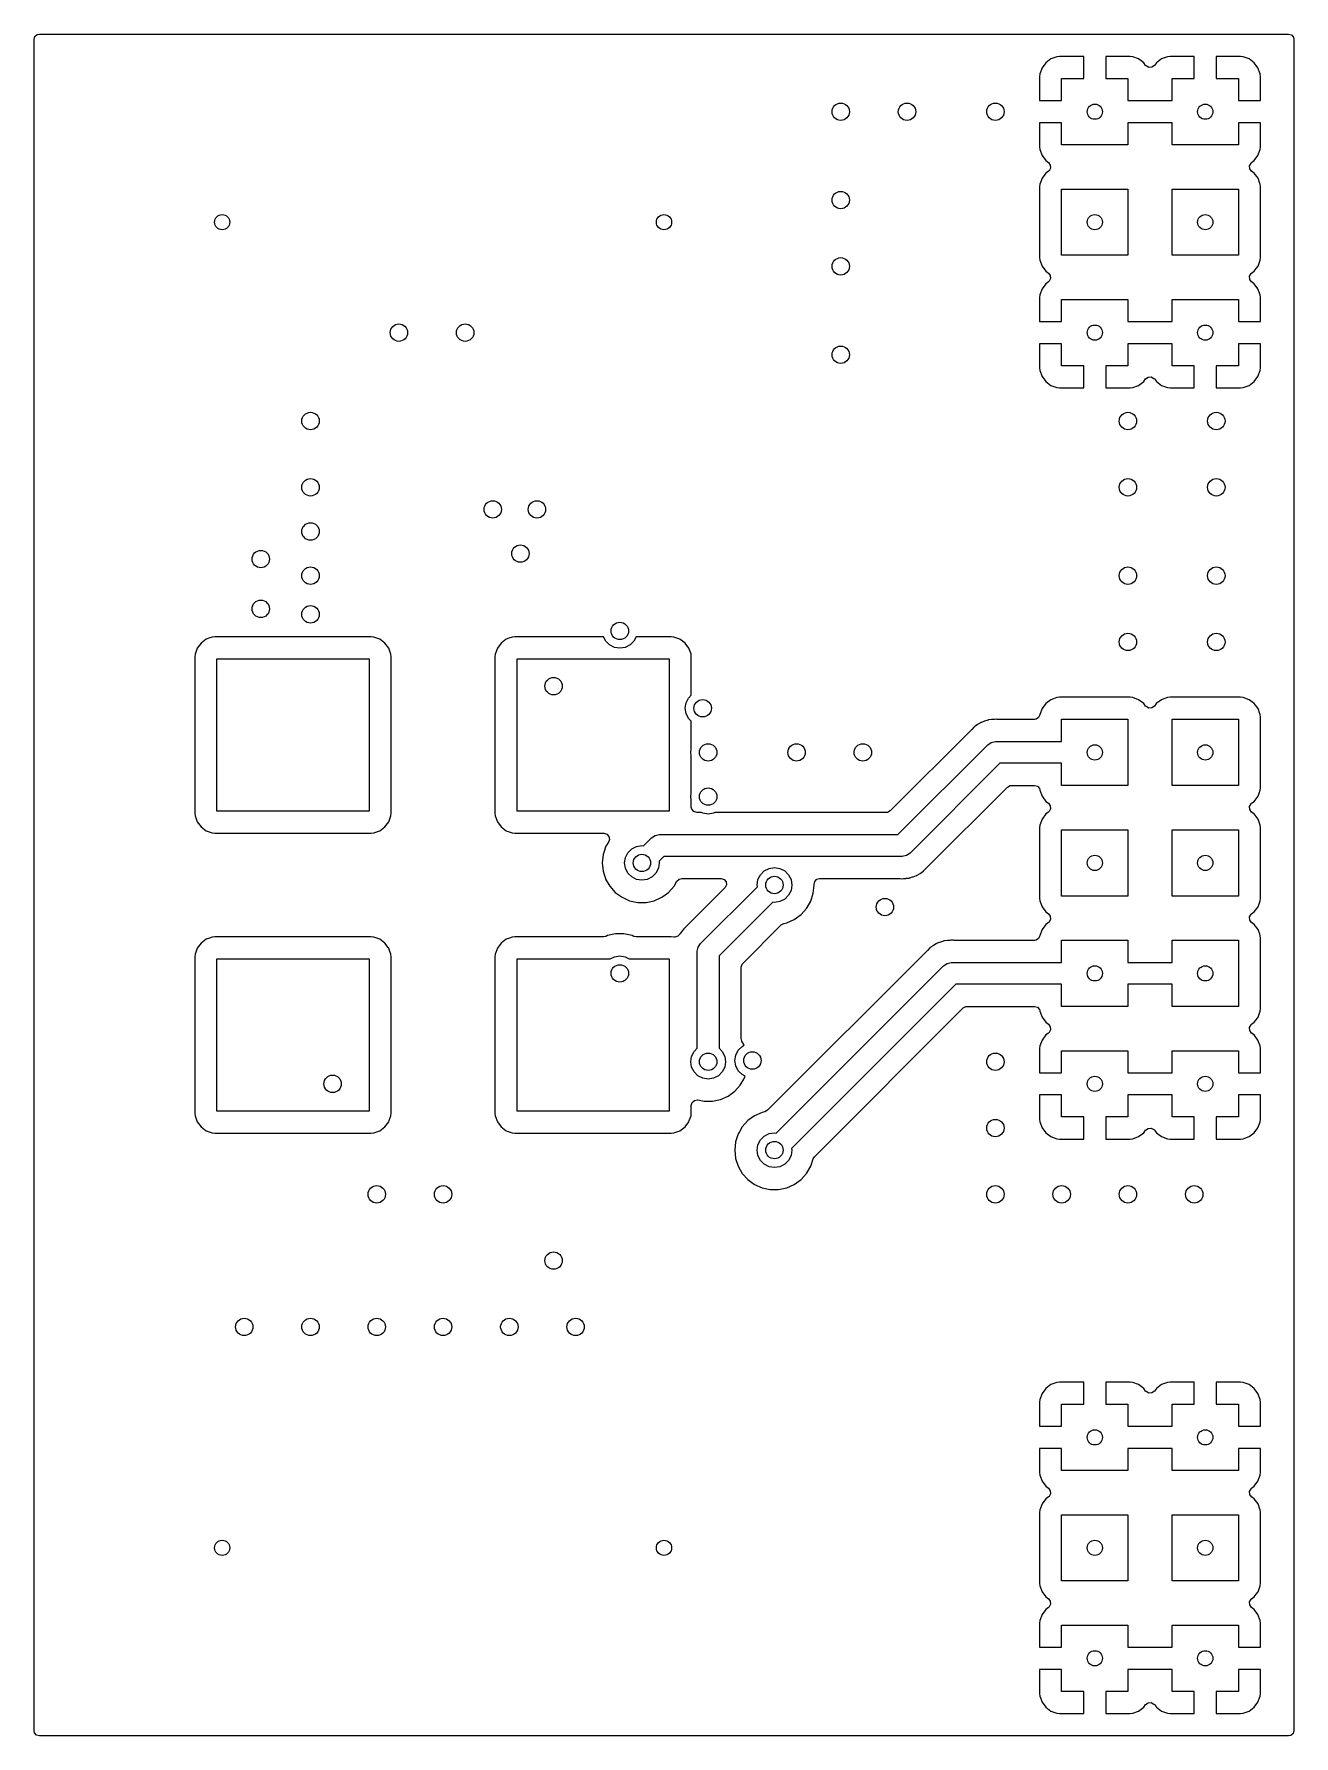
# Model space of a CAD drawing. Extents: x 0.03 to 1.18, y 0.03 to 1.57.
import ezdxf

# ---------------------------------------------------------------- set-up
doc = ezdxf.new("R2010")
doc.units = 0
doc.header["$MEASUREMENT"] = 0
doc.layers.add('BLACK', color=7, linetype='CONTINUOUS')

msp = doc.modelspace()

# ---------------------------------------------------------------- linework, layer by layer
at = {"layer": 'BLACK', "linetype": 'CONTINUOUS'}
for p, q in [((0.034705, 1.56533), (0.035492, 1.56802)), ((0.034705, 1.36808), (0.034705, 1.56533)), ((0.035492, 1.56802), (0.037605, 1.56985)), ((0.037605, 1.56985), (0.039665, 1.5703)), ((0.039665, 1.5703), (1.17033, 1.5703)), ((1.17033, 1.5703), (1.17302, 1.56951)), ((1.17302, 1.56951), (1.17485, 1.5674)), ((1.17485, 1.5674), (1.1753, 1.56533)), ((1.1753, 1.56533), (1.1753, 0.034665)), ((0.950712, 1.54429), (0.947266, 1.53968)), ((0.955316, 1.54773), (0.950712, 1.54429)), ((0.960705, 1.54974), (0.955316, 1.54773)), ((0.955316, 1.54773), (0.955316, 1.54773)), ((0.963087, 1.55), (0.960705, 1.54974)), ((0.985, 1.55), (0.963087, 1.55)), ((0.963087, 1.55), (0.963087, 1.55)), ((0.985, 1.53), (0.985, 1.55)), ((1.02691, 1.55), (1.005, 1.55)), ((1.005, 1.55), (1.005, 1.53)), ((1.0293, 1.54974), (1.02691, 1.55)), ((1.02691, 1.55), (1.02691, 1.55)), ((1.03468, 1.54773), (1.0293, 1.54974)), ((1.03929, 1.54429), (1.03468, 1.54773)), ((1.04103, 1.54196), (1.03929, 1.54429)), ((1.04149, 1.54143), (1.04103, 1.54196)), ((1.04395, 1.54009), (1.04149, 1.54143)), ((1.04897, 1.54196), (1.04673, 1.54029)), ((1.05071, 1.54429), (1.04897, 1.54196)), ((1.05532, 1.54773), (1.05071, 1.54429)), ((1.0607, 1.54974), (1.05532, 1.54773)), ((1.05532, 1.54773), (1.05532, 1.54773)), ((1.06309, 1.55), (1.0607, 1.54974)), ((1.085, 1.55), (1.06309, 1.55)), ((1.06309, 1.55), (1.06309, 1.55)), ((1.085, 1.53), (1.085, 1.55)), ((1.12691, 1.55), (1.105, 1.55)), ((1.105, 1.55), (1.105, 1.53)), ((1.12929, 1.54974), (1.12691, 1.55)), ((1.12691, 1.55), (1.12691, 1.55)), ((1.13468, 1.54773), (1.12929, 1.54974)), ((1.13929, 1.54429), (1.13468, 1.54773)), ((1.14273, 1.53968), (1.13929, 1.54429)), ((0.945256, 1.53429), (0.945, 1.53191)), ((0.945, 1.53191), (0.945, 1.51)), ((0.947266, 1.53968), (0.945256, 1.53429)), ((0.947266, 1.53968), (0.947266, 1.53968)), ((0.965, 1.51), (0.965, 1.53)), ((0.965, 1.53), (0.985, 1.53)), ((1.005, 1.53), (1.025, 1.53)), ((1.025, 1.53), (1.025, 1.51)), ((1.04673, 1.54029), (1.04395, 1.54009)), ((1.065, 1.51), (1.065, 1.53)), ((1.065, 1.53), (1.085, 1.53)), ((1.105, 1.53), (1.125, 1.53)), ((1.125, 1.53), (1.125, 1.51)), ((1.14474, 1.53429), (1.14273, 1.53968)), ((1.14273, 1.53968), (1.14273, 1.53968)), ((1.145, 1.53191), (1.14474, 1.53429)), ((1.145, 1.51), (1.145, 1.53191)), ((1.145, 1.53191), (1.145, 1.53191)), ((0.945, 1.51), (0.965, 1.51)), ((1.025, 1.51), (1.065, 1.51)), ((1.125, 1.51), (1.145, 1.51)), ((0.965, 1.49), (0.945, 1.49)), ((0.945, 1.49), (0.945, 1.46809)), ((0.965, 1.47), (0.965, 1.49)), ((1.025, 1.49), (1.025, 1.47)), ((1.065, 1.49), (1.025, 1.49)), ((1.065, 1.47), (1.065, 1.49)), ((1.145, 1.49), (1.125, 1.49)), ((1.125, 1.49), (1.125, 1.47)), ((1.145, 1.46809), (1.145, 1.49)), ((0.945, 1.46809), (0.945256, 1.4657)), ((0.945256, 1.4657), (0.947266, 1.46032)), ((1.025, 1.47), (0.965, 1.47)), ((1.125, 1.47), (1.065, 1.47)), ((1.14273, 1.46032), (1.14474, 1.4657)), ((1.14474, 1.4657), (1.145, 1.46809)), ((1.145, 1.46809), (1.145, 1.46809)), ((0.947266, 1.46032), (0.947266, 1.46032)), ((0.947266, 1.46032), (0.950712, 1.45571)), ((0.950712, 1.45571), (0.953022, 1.45398)), ((0.953022, 1.45398), (0.954697, 1.45175)), ((0.954896, 1.44896), (0.953557, 1.4465)), ((0.954697, 1.45175), (0.954896, 1.44896)), ((1.1351, 1.45107), (1.13644, 1.45352)), ((1.1353, 1.44828), (1.1351, 1.45107)), ((1.13698, 1.44604), (1.1353, 1.44828)), ((1.13644, 1.45352), (1.13698, 1.45398)), ((1.13698, 1.45398), (1.13929, 1.45571)), ((1.13929, 1.45571), (1.14273, 1.46032)), ((1.14273, 1.46032), (1.14273, 1.46032)), ((0.945237, 1.4343), (0.94498, 1.43192)), ((0.947248, 1.43969), (0.945237, 1.4343)), ((0.945237, 1.4343), (0.945237, 1.4343)), ((0.947249, 1.43969), (0.947248, 1.43969)), ((0.950698, 1.4443), (0.947249, 1.43969)), ((0.953022, 1.44604), (0.950698, 1.4443)), ((0.950698, 1.4443), (0.950698, 1.4443)), ((0.950698, 1.4443), (0.950698, 1.4443)), ((0.953557, 1.4465), (0.953022, 1.44604)), ((1.1393, 1.4443), (1.13698, 1.44604)), ((1.14275, 1.43969), (1.1393, 1.4443)), ((1.14449, 1.43504), (1.14275, 1.43969)), ((1.14476, 1.4343), (1.14449, 1.43504)), ((1.14502, 1.43192), (1.14476, 1.4343)), ((1.14476, 1.4343), (1.14476, 1.4343)), ((0.94498, 1.43192), (0.94498, 1.36808)), ((0.965, 1.37), (0.965, 1.43)), ((0.965, 1.43), (1.025, 1.43)), ((1.025, 1.43), (1.025, 1.37)), ((1.065, 1.37), (1.065, 1.43)), ((1.065, 1.43), (1.125, 1.43)), ((1.125, 1.43), (1.125, 1.37)), ((1.14502, 1.43191), (1.14502, 1.43192)), ((1.14502, 1.36809), (1.14502, 1.43191)), ((0.034705, 0.865014), (0.034705, 1.36808)), ((0.94498, 1.36808), (0.945237, 1.3657)), ((0.945237, 1.3657), (0.945237, 1.3657)), ((0.945237, 1.3657), (0.947248, 1.36031)), ((0.947248, 1.36031), (0.947249, 1.36031)), ((0.947249, 1.36031), (0.950698, 1.3557)), ((1.025, 1.37), (0.965, 1.37)), ((1.125, 1.37), (1.065, 1.37)), ((1.1393, 1.3557), (1.14103, 1.35801)), ((1.14103, 1.35801), (1.14275, 1.36031)), ((1.14275, 1.36031), (1.14476, 1.3657)), ((1.14275, 1.36031), (1.14275, 1.36031)), ((1.14476, 1.3657), (1.14502, 1.36808)), ((1.14476, 1.3657), (1.14476, 1.3657)), ((1.14502, 1.36808), (1.14502, 1.36809)), ((0.950712, 1.34429), (0.947266, 1.33968)), ((0.950698, 1.3557), (0.953022, 1.35396)), ((0.953022, 1.34602), (0.950712, 1.34429)), ((0.953022, 1.35396), (0.954697, 1.35172)), ((0.953557, 1.34648), (0.953022, 1.34602)), ((0.954896, 1.34893), (0.953557, 1.34648)), ((0.954697, 1.35172), (0.954896, 1.34893)), ((1.1351, 1.35104), (1.13644, 1.3535)), ((1.1353, 1.34825), (1.1351, 1.35104)), ((1.13698, 1.34602), (1.1353, 1.34825)), ((1.13644, 1.3535), (1.13698, 1.35396)), ((1.13698, 1.35396), (1.1393, 1.3557)), ((1.13929, 1.34429), (1.13698, 1.34602)), ((1.14273, 1.33968), (1.13929, 1.34429)), ((1.1393, 1.3557), (1.1393, 1.3557)), ((0.945256, 1.3343), (0.945, 1.33191)), ((0.945, 1.33191), (0.945, 1.31)), ((0.947266, 1.33968), (0.945256, 1.3343)), ((0.947266, 1.33968), (0.947266, 1.33968)), ((0.965, 1.31), (0.965, 1.33)), ((0.965, 1.33), (1.025, 1.33)), ((1.025, 1.33), (1.025, 1.31)), ((1.065, 1.31), (1.065, 1.33)), ((1.065, 1.33), (1.125, 1.33)), ((1.125, 1.33), (1.125, 1.31)), ((1.14474, 1.3343), (1.14273, 1.33968)), ((1.14273, 1.33968), (1.14273, 1.33968)), ((1.145, 1.33191), (1.14474, 1.3343)), ((1.145, 1.31), (1.145, 1.33191)), ((1.145, 1.33191), (1.145, 1.33191)), ((0.945, 1.31), (0.965, 1.31)), ((1.025, 1.31), (1.065, 1.31)), ((1.125, 1.31), (1.145, 1.31)), ((0.945, 1.29), (0.945, 1.26809)), ((0.965, 1.29), (0.945, 1.29)), ((0.965, 1.27), (0.965, 1.29)), ((1.025, 1.29), (1.025, 1.27)), ((1.065, 1.29), (1.025, 1.29)), ((1.065, 1.27), (1.065, 1.29)), ((1.145, 1.29), (1.125, 1.29)), ((1.125, 1.29), (1.125, 1.27)), ((1.145, 1.26809), (1.145, 1.29)), ((0.945, 1.26809), (0.945256, 1.2657)), ((0.945256, 1.2657), (0.947266, 1.26032)), ((0.985, 1.27), (0.965, 1.27)), ((0.985, 1.25), (0.985, 1.27)), ((1.025, 1.27), (1.005, 1.27)), ((1.005, 1.27), (1.005, 1.25)), ((1.085, 1.27), (1.065, 1.27)), ((1.085, 1.25), (1.085, 1.27)), ((1.125, 1.27), (1.105, 1.27)), ((1.105, 1.27), (1.105, 1.25)), ((1.14273, 1.26032), (1.14474, 1.2657)), ((1.14474, 1.2657), (1.145, 1.26809)), ((1.145, 1.26809), (1.145, 1.26809)), ((0.947266, 1.26032), (0.947266, 1.26032)), ((0.947266, 1.26032), (0.950712, 1.25571)), ((0.950712, 1.25571), (0.955316, 1.25227)), ((0.955316, 1.25227), (0.960705, 1.25026)), ((0.960705, 1.25026), (0.963087, 1.25)), ((0.963087, 1.25), (0.985, 1.25)), ((1.005, 1.25), (1.02691, 1.25)), ((1.02691, 1.25), (1.0293, 1.25026)), ((1.0293, 1.25026), (1.03468, 1.25227)), ((1.03468, 1.25227), (1.03929, 1.25571)), ((1.03468, 1.25227), (1.03468, 1.25227)), ((1.03929, 1.25571), (1.04103, 1.25804)), ((1.04103, 1.25804), (1.04327, 1.25971)), ((1.04327, 1.25971), (1.04605, 1.25991)), ((1.04605, 1.25991), (1.04851, 1.25857)), ((1.04851, 1.25857), (1.04897, 1.25804)), ((1.04897, 1.25804), (1.05071, 1.25571)), ((1.05071, 1.25571), (1.05532, 1.25227)), ((1.05532, 1.25227), (1.0607, 1.25026)), ((1.0607, 1.25026), (1.06309, 1.25)), ((1.06309, 1.25), (1.085, 1.25)), ((1.105, 1.25), (1.12691, 1.25)), ((1.12691, 1.25), (1.12929, 1.25026)), ((1.12929, 1.25026), (1.13468, 1.25227)), ((1.13468, 1.25227), (1.13929, 1.25571)), ((1.13468, 1.25227), (1.13468, 1.25227)), ((1.13929, 1.25571), (1.14273, 1.26032)), ((1.14273, 1.26032), (1.14273, 1.26032)), ((0.185974, 1.01903), (0.182524, 1.01442)), ((0.190582, 1.02248), (0.185974, 1.01903)), ((0.190583, 1.02248), (0.190582, 1.02248)), ((0.190582, 1.02248), (0.190582, 1.02248)), ((0.192908, 1.02334), (0.190583, 1.02248)), ((0.195976, 1.02449), (0.192908, 1.02334)), ((0.19836, 1.02474), (0.195976, 1.02449)), ((0.195976, 1.02449), (0.195976, 1.02449)), ((0.198361, 1.02474), (0.19836, 1.02474)), ((0.19836, 1.02474), (0.19836, 1.02474)), ((0.339986, 1.02474), (0.198361, 1.02474)), ((0.34237, 1.02449), (0.339986, 1.02474)), ((0.339986, 1.02474), (0.339986, 1.02474)), ((0.339986, 1.02474), (0.339986, 1.02474)), ((0.347764, 1.02248), (0.34237, 1.02449)), ((0.34237, 1.02449), (0.34237, 1.02449)), ((0.34237, 1.02449), (0.34237, 1.02449)), ((0.352372, 1.01903), (0.347764, 1.02248)), ((0.355822, 1.01442), (0.352372, 1.01903)), ((0.457627, 1.01903), (0.454178, 1.01442)), ((0.462236, 1.02248), (0.457627, 1.01903)), ((0.464562, 1.02334), (0.462236, 1.02248)), ((0.462236, 1.02248), (0.462236, 1.02248)), ((0.462236, 1.02248), (0.462236, 1.02248)), ((0.46763, 1.02449), (0.464562, 1.02334)), ((0.470014, 1.02474), (0.46763, 1.02449)), ((0.46763, 1.02449), (0.46763, 1.02449)), ((0.550221, 1.02474), (0.470014, 1.02474)), ((0.470014, 1.02474), (0.470014, 1.02474)), ((0.470014, 1.02474), (0.470014, 1.02474)), ((0.55226, 1.02074), (0.550221, 1.02474)), ((0.555744, 1.01726), (0.55226, 1.02074)), ((0.560134, 1.01502), (0.555744, 1.01726)), ((0.574256, 1.01726), (0.569866, 1.01502)), ((0.57774, 1.02074), (0.574256, 1.01726)), ((0.579779, 1.02474), (0.57774, 1.02074)), ((0.611639, 1.02474), (0.579779, 1.02474)), ((0.61164, 1.02474), (0.611639, 1.02474)), ((0.614023, 1.02449), (0.61164, 1.02474)), ((0.61164, 1.02474), (0.61164, 1.02474)), ((0.614024, 1.02449), (0.614023, 1.02449)), ((0.619417, 1.02248), (0.614024, 1.02449)), ((0.614024, 1.02449), (0.614024, 1.02449)), ((0.624026, 1.01903), (0.619417, 1.02248)), ((0.627476, 1.01442), (0.624026, 1.01903)), ((0.180512, 1.00902), (0.180256, 1.00664)), ((0.180256, 1.00664), (0.180256, 0.865014)), ((0.182524, 1.01442), (0.180512, 1.00902)), ((0.180512, 1.00902), (0.180512, 1.00902)), ((0.182524, 1.01442), (0.182524, 1.01442)), ((0.200276, 0.866929), (0.200276, 1.00472)), ((0.200276, 1.00472), (0.338071, 1.00472)), ((0.338071, 1.00472), (0.338071, 0.866929)), ((0.357557, 1.00977), (0.355822, 1.01442)), ((0.357834, 1.00902), (0.357557, 1.00977)), ((0.358091, 1.00664), (0.357834, 1.00902)), ((0.357834, 1.00902), (0.357834, 1.00902)), ((0.358091, 0.865014), (0.358091, 1.00664)), ((0.358091, 1.00664), (0.358091, 1.00664)), ((0.452166, 1.00902), (0.451909, 1.00664)), ((0.451909, 1.00664), (0.451909, 0.865014)), ((0.454178, 1.01442), (0.452166, 1.00902)), ((0.452166, 1.00902), (0.452166, 1.00902)), ((0.454178, 1.01442), (0.454178, 1.01442)), ((0.471929, 0.866929), (0.471929, 1.00472)), ((0.471929, 1.00472), (0.609724, 1.00472)), ((0.565, 1.01425), (0.560134, 1.01502)), ((0.569866, 1.01502), (0.565, 1.01425)), ((0.609724, 1.00472), (0.609724, 0.866929)), ((0.629211, 1.00977), (0.627476, 1.01442)), ((0.629488, 1.00902), (0.629211, 1.00977)), ((0.629744, 1.00664), (0.629488, 1.00902)), ((0.629488, 1.00902), (0.629488, 1.00902)), ((0.629744, 0.971741), (0.629744, 1.00664)), ((0.629744, 1.00664), (0.629744, 1.00664)), ((0.62726, 0.969256), (0.629744, 0.971741)), ((0.624252, 0.96), (0.625023, 0.964866)), ((0.625023, 0.955134), (0.624252, 0.96)), ((0.625023, 0.964866), (0.62726, 0.969256)), ((0.947248, 0.959693), (0.945237, 0.954299)), ((0.947249, 0.959693), (0.947248, 0.959693)), ((0.950698, 0.964302), (0.947249, 0.959693)), ((0.955307, 0.967751), (0.950698, 0.964302)), ((0.957633, 0.968619), (0.955307, 0.967752)), ((0.955307, 0.967752), (0.955307, 0.967751)), ((0.955307, 0.967751), (0.955307, 0.967751)), ((0.960701, 0.969763), (0.957633, 0.968619)), ((0.963085, 0.97002), (0.960701, 0.969763)), ((0.960701, 0.969763), (0.960701, 0.969763)), ((1.02691, 0.97002), (0.963085, 0.97002)), ((0.963085, 0.97002), (0.963085, 0.97002)), ((0.963085, 0.97002), (0.963085, 0.97002)), ((1.02692, 0.97002), (1.02691, 0.97002)), ((1.0293, 0.969763), (1.02692, 0.97002)), ((1.02692, 0.97002), (1.02692, 0.97002)), ((1.03469, 0.967752), (1.0293, 0.969763)), ((1.0293, 0.969763), (1.0293, 0.969763)), ((1.0293, 0.969763), (1.0293, 0.969763)), ((1.03469, 0.967751), (1.03469, 0.967752)), ((1.0393, 0.964302), (1.03469, 0.967751)), ((1.03469, 0.967751), (1.03469, 0.967751)), ((1.04103, 0.961994), (1.0393, 0.964302)), ((1.04149, 0.961459), (1.04103, 0.961994)), ((1.04395, 0.96012), (1.04149, 0.961459)), ((1.04673, 0.960319), (1.04395, 0.96012)), ((1.04897, 0.961994), (1.04673, 0.960319)), ((1.0507, 0.964302), (1.04897, 0.961994)), ((1.05531, 0.967751), (1.0507, 0.964302)), ((1.05763, 0.968619), (1.05531, 0.967752)), ((1.05531, 0.967752), (1.05531, 0.967751)), ((1.05531, 0.967751), (1.05531, 0.967751)), ((1.0607, 0.969763), (1.05763, 0.968619)), ((1.06308, 0.97002), (1.0607, 0.969763)), ((1.0607, 0.969763), (1.0607, 0.969763)), ((1.06309, 0.97002), (1.06308, 0.97002)), ((1.06308, 0.97002), (1.06308, 0.97002)), ((1.12691, 0.97002), (1.06309, 0.97002)), ((1.12692, 0.97002), (1.12691, 0.97002)), ((1.1293, 0.969763), (1.12692, 0.97002)), ((1.12692, 0.97002), (1.12692, 0.97002)), ((1.13469, 0.967752), (1.1293, 0.969763)), ((1.1293, 0.969763), (1.1293, 0.969763)), ((1.1293, 0.969763), (1.1293, 0.969763)), ((1.1393, 0.964302), (1.13469, 0.967752)), ((1.14275, 0.959693), (1.1393, 0.964302)), ((1.14449, 0.955041), (1.14275, 0.959693)), ((0.62726, 0.950744), (0.625023, 0.955134)), ((0.629744, 0.948259), (0.62726, 0.950744)), ((0.629744, 0.923107), (0.629744, 0.948259)), ((0.883576, 0.940808), (0.809832, 0.867063)), ((0.885674, 0.943031), (0.883576, 0.940808)), ((0.885895, 0.943217), (0.885674, 0.943031)), ((0.886124, 0.943407), (0.885894, 0.943219)), ((0.885894, 0.943219), (0.885895, 0.943217)), ((0.886126, 0.943405), (0.886124, 0.943407)), ((0.886352, 0.943584), (0.886126, 0.943405)), ((0.888953, 0.945188), (0.886352, 0.943584)), ((0.886352, 0.943584), (0.886352, 0.943584)), ((0.891507, 0.946868), (0.888953, 0.945188)), ((0.891765, 0.946997), (0.891507, 0.946868)), ((0.891507, 0.946868), (0.891507, 0.946868)), ((0.891507, 0.946868), (0.891507, 0.946868)), ((0.892031, 0.947129), (0.891764, 0.947)), ((0.891764, 0.947), (0.891765, 0.946997)), ((0.892032, 0.947127), (0.892031, 0.947129)), ((0.892294, 0.947248), (0.892032, 0.947127)), ((0.895195, 0.94821), (0.892294, 0.947249)), ((0.892294, 0.947249), (0.892294, 0.947248)), ((0.898066, 0.949255), (0.895195, 0.94821)), ((0.898067, 0.949255), (0.898066, 0.949255)), ((0.898348, 0.949322), (0.898067, 0.949255)), ((0.898637, 0.949389), (0.898347, 0.949324)), ((0.898347, 0.949324), (0.898348, 0.949322)), ((0.89892, 0.949444), (0.898637, 0.949386)), ((0.898637, 0.949386), (0.898637, 0.949389)), ((0.901555, 0.949675), (0.89892, 0.949444)), ((0.89892, 0.949444), (0.89892, 0.949444)), ((0.89892, 0.949444), (0.89892, 0.949444)), ((0.901965, 0.949711), (0.901555, 0.949675)), ((0.902224, 0.949741), (0.901965, 0.949711)), ((0.903261, 0.949862), (0.902224, 0.949741)), ((0.903587, 0.949862), (0.903261, 0.949862)), ((0.903804, 0.949872), (0.903587, 0.949862)), ((0.904602, 0.949941), (0.903804, 0.949872)), ((0.905874, 0.950053), (0.904602, 0.949941)), ((0.906649, 0.949939), (0.905874, 0.950053)), ((0.906818, 0.949915), (0.906649, 0.949939)), ((0.907537, 0.949862), (0.906818, 0.949915)), ((0.940304, 0.949862), (0.907537, 0.949862)), ((0.94187, 0.950116), (0.940304, 0.949862)), ((0.944166, 0.95171), (0.94187, 0.950116)), ((0.945118, 0.954008), (0.944166, 0.95171)), ((0.945165, 0.953997), (0.945118, 0.954008)), ((0.945234, 0.954288), (0.945165, 0.953997)), ((0.945236, 0.954292), (0.945234, 0.954288)), ((0.945237, 0.954299), (0.945236, 0.954292)), ((0.945237, 0.954299), (0.945237, 0.954299)), ((0.965, 0.929843), (0.965, 0.95)), ((0.965, 0.95), (1.025, 0.95)), ((1.025, 0.95), (1.025, 0.89)), ((1.065, 0.89), (1.065, 0.95)), ((1.065, 0.95), (1.125, 0.95)), ((1.125, 0.95), (1.125, 0.89)), ((1.14476, 0.954299), (1.14449, 0.955041)), ((1.14502, 0.951915), (1.14476, 0.954299)), ((1.14476, 0.954299), (1.14476, 0.954299)), ((1.14502, 0.888085), (1.14502, 0.951915)), ((1.14502, 0.951915), (1.14502, 0.951915)), ((0.816671, 0.845591), (0.89804, 0.92696)), ((0.89804, 0.92696), (0.901233, 0.929093)), ((0.89804, 0.92696), (0.89804, 0.92696)), ((0.901233, 0.929093), (0.905, 0.929843)), ((0.905, 0.929843), (0.965, 0.929843)), ((0.629252, 0.92), (0.629744, 0.923107)), ((0.629744, 0.916893), (0.629252, 0.92)), ((0.629744, 0.883107), (0.629744, 0.916893)), ((0.909077, 0.910157), (0.827708, 0.828788)), ((0.965, 0.910157), (0.909077, 0.910157)), ((0.965, 0.89), (0.965, 0.910157)), ((0.629252, 0.88), (0.629744, 0.883107)), ((0.629744, 0.876893), (0.629252, 0.88)), ((0.842172, 0.81494), (0.915916, 0.888685)), ((0.915916, 0.888685), (0.91837, 0.890024)), ((0.91837, 0.890024), (0.919424, 0.890138)), ((0.919424, 0.890138), (0.940304, 0.890138)), ((0.940304, 0.890138), (0.942986, 0.88935)), ((0.942986, 0.88935), (0.944816, 0.887238)), ((0.944816, 0.887238), (0.945155, 0.886001)), ((0.945155, 0.886001), (0.945165, 0.886003)), ((0.945165, 0.886003), (0.94523, 0.88573)), ((0.94523, 0.88573), (0.945236, 0.885708)), ((0.945236, 0.885708), (0.945237, 0.885701)), ((0.945237, 0.885701), (0.945237, 0.885701)), ((0.945237, 0.885701), (0.947248, 0.880307)), ((0.947248, 0.880307), (0.947249, 0.880307)), ((0.947249, 0.880307), (0.950698, 0.875698)), ((1.025, 0.89), (0.965, 0.89)), ((1.125, 0.89), (1.065, 0.89)), ((1.1393, 0.875698), (1.14275, 0.880307)), ((1.14275, 0.880307), (1.14476, 0.885701)), ((1.14275, 0.880307), (1.14275, 0.880307)), ((1.14476, 0.885701), (1.14502, 0.888085)), ((1.14476, 0.885701), (1.14476, 0.885701)), ((1.14502, 0.888085), (1.14502, 0.888085)), ((0.034705, 0.59336), (0.034705, 0.865014)), ((0.180256, 0.865014), (0.180512, 0.86263)), ((0.338071, 0.866929), (0.200276, 0.866929)), ((0.357834, 0.86263), (0.358091, 0.865014)), ((0.358091, 0.865014), (0.358091, 0.865014)), ((0.451909, 0.865014), (0.452166, 0.86263)), ((0.609724, 0.866929), (0.471929, 0.866929)), ((0.629744, 0.870571), (0.629744, 0.876893)), ((0.630192, 0.86851), (0.629744, 0.870571)), ((0.632023, 0.866398), (0.630192, 0.86851)), ((0.634705, 0.86561), (0.632023, 0.866398)), ((0.638981, 0.86561), (0.634705, 0.86561)), ((0.640134, 0.865023), (0.638981, 0.86561)), ((0.645, 0.864252), (0.640134, 0.865023)), ((0.649866, 0.865023), (0.645, 0.864252)), ((0.651019, 0.86561), (0.649866, 0.865023)), ((0.806324, 0.86561), (0.651019, 0.86561)), ((0.807378, 0.865724), (0.806324, 0.86561)), ((0.809832, 0.867063), (0.807378, 0.865724)), ((0.950698, 0.864302), (0.947249, 0.859693)), ((0.950698, 0.875698), (0.953006, 0.873971)), ((0.953006, 0.866029), (0.950698, 0.864302)), ((0.953006, 0.873971), (0.954681, 0.871734)), ((0.95354, 0.866492), (0.953006, 0.866029)), ((0.95488, 0.868946), (0.95354, 0.866492)), ((0.954681, 0.871734), (0.95488, 0.868946)), ((1.13512, 0.871054), (1.13646, 0.873508)), ((1.13532, 0.868266), (1.13512, 0.871054)), ((1.13699, 0.866029), (1.13532, 0.868266)), ((1.13646, 0.873508), (1.13699, 0.873971)), ((1.13699, 0.873971), (1.1393, 0.875698)), ((1.13835, 0.865014), (1.13699, 0.866029)), ((1.1393, 0.864302), (1.13835, 0.865014)), ((1.14275, 0.859693), (1.1393, 0.864302)), ((0.180512, 0.86263), (0.180512, 0.86263)), ((0.180512, 0.86263), (0.182524, 0.857236)), ((0.182524, 0.857236), (0.182524, 0.857236)), ((0.182524, 0.857236), (0.185974, 0.852627)), ((0.185974, 0.852627), (0.190582, 0.849178)), ((0.190582, 0.849178), (0.190583, 0.849178)), ((0.190583, 0.849178), (0.195976, 0.847166)), ((0.34237, 0.847166), (0.347764, 0.849178)), ((0.347764, 0.849178), (0.352372, 0.852627)), ((0.347764, 0.849178), (0.347764, 0.849178)), ((0.352372, 0.852627), (0.355822, 0.857236)), ((0.355822, 0.857236), (0.357834, 0.86263)), ((0.355822, 0.857236), (0.355822, 0.857236)), ((0.357834, 0.86263), (0.357834, 0.86263)), ((0.452166, 0.86263), (0.452166, 0.86263)), ((0.452166, 0.86263), (0.454178, 0.857236)), ((0.454178, 0.857236), (0.454178, 0.857236)), ((0.454178, 0.857236), (0.457627, 0.852627)), ((0.457627, 0.852627), (0.462236, 0.849178)), ((0.462236, 0.849178), (0.462236, 0.849178)), ((0.462236, 0.849178), (0.46763, 0.847166)), ((0.945237, 0.854299), (0.94498, 0.851915)), ((0.94498, 0.851915), (0.94498, 0.788085)), ((0.947248, 0.859693), (0.945237, 0.854299)), ((0.945237, 0.854299), (0.945237, 0.854299)), ((0.947249, 0.859693), (0.947248, 0.859693)), ((0.965, 0.79), (0.965, 0.85)), ((0.965, 0.85), (1.025, 0.85)), ((1.025, 0.85), (1.025, 0.79)), ((1.065, 0.79), (1.065, 0.85)), ((1.065, 0.85), (1.125, 0.85)), ((1.125, 0.85), (1.125, 0.79)), ((1.14449, 0.855041), (1.14275, 0.859693)), ((1.14476, 0.854299), (1.14449, 0.855041)), ((1.14502, 0.851915), (1.14476, 0.854299)), ((1.14476, 0.854299), (1.14476, 0.854299)), ((1.14502, 0.788085), (1.14502, 0.851915)), ((1.14502, 0.851915), (1.14502, 0.851915)), ((0.195976, 0.847166), (0.195976, 0.847166)), ((0.195976, 0.847166), (0.19836, 0.846909)), ((0.19836, 0.846909), (0.198361, 0.846909)), ((0.198361, 0.846909), (0.339986, 0.846909)), ((0.339986, 0.846909), (0.34237, 0.847166)), ((0.34237, 0.847166), (0.34237, 0.847166)), ((0.46763, 0.847166), (0.46763, 0.847166)), ((0.46763, 0.847166), (0.470014, 0.846909)), ((0.470014, 0.846909), (0.470014, 0.846909)), ((0.470014, 0.846909), (0.550643, 0.846909)), ((0.550643, 0.846909), (0.553325, 0.846122)), ((0.552145, 0.834628), (0.551005, 0.831121)), ((0.554939, 0.839469), (0.552145, 0.834628)), ((0.553325, 0.846122), (0.555156, 0.84401)), ((0.555553, 0.841243), (0.554939, 0.839469)), ((0.555156, 0.84401), (0.555553, 0.841243)), ((0.57226, 0.829256), (0.575744, 0.83274)), ((0.575744, 0.83274), (0.580134, 0.834977)), ((0.580134, 0.834977), (0.585, 0.835748)), ((0.585, 0.835748), (0.586579, 0.835498)), ((0.586579, 0.835498), (0.593788, 0.842708)), ((0.593788, 0.842708), (0.596981, 0.844841)), ((0.596981, 0.844841), (0.600748, 0.845591)), ((0.600748, 0.845591), (0.816671, 0.845591)), ((0.549821, 0.827477), (0.549035, 0.82)), ((0.549035, 0.82), (0.549821, 0.812523)), ((0.551005, 0.831121), (0.549821, 0.827477)), ((0.569252, 0.82), (0.570023, 0.824866)), ((0.570023, 0.815134), (0.569252, 0.82)), ((0.570023, 0.824866), (0.57226, 0.829256)), ((0.600748, 0.82), (0.599977, 0.815134)), ((0.604825, 0.825905), (0.600498, 0.821579)), ((0.600498, 0.821579), (0.600748, 0.82)), ((0.820748, 0.825905), (0.604825, 0.825905)), ((0.824515, 0.826655), (0.820748, 0.825905)), ((0.827708, 0.828788), (0.824515, 0.826655)), ((0.549821, 0.812523), (0.551053, 0.80873)), ((0.551053, 0.80873), (0.551995, 0.805833)), ((0.551995, 0.805833), (0.552145, 0.805372)), ((0.552145, 0.805372), (0.552145, 0.805372)), ((0.552145, 0.805372), (0.555904, 0.798861)), ((0.57226, 0.810744), (0.570023, 0.815134)), ((0.575744, 0.80726), (0.57226, 0.810744)), ((0.580134, 0.805023), (0.575744, 0.80726)), ((0.585, 0.804252), (0.580134, 0.805023)), ((0.589866, 0.805023), (0.585, 0.804252)), ((0.594256, 0.80726), (0.589866, 0.805023)), ((0.59774, 0.810744), (0.594256, 0.80726)), ((0.599977, 0.815134), (0.59774, 0.810744)), ((0.614096, 0.79886), (0.61672, 0.803406)), ((0.61672, 0.803406), (0.618743, 0.805334)), ((0.618743, 0.805334), (0.621016, 0.805886)), ((0.621016, 0.805886), (0.656678, 0.805886)), ((0.656678, 0.805886), (0.65936, 0.805098)), ((0.65936, 0.805098), (0.661191, 0.802986)), ((0.661191, 0.802986), (0.661588, 0.800219)), ((0.689252, 0.8), (0.690023, 0.804866)), ((0.690023, 0.804866), (0.69226, 0.809256)), ((0.69226, 0.809256), (0.695744, 0.81274)), ((0.695744, 0.81274), (0.700134, 0.814977)), ((0.700134, 0.814977), (0.705, 0.815748)), ((0.705, 0.815748), (0.709866, 0.814977)), ((0.709866, 0.814977), (0.714256, 0.81274)), ((0.714256, 0.81274), (0.71774, 0.809256)), ((0.71774, 0.809256), (0.719977, 0.804866)), ((0.719977, 0.804866), (0.720748, 0.8)), ((0.740922, 0.800407), (0.741425, 0.803156)), ((0.741425, 0.803156), (0.743334, 0.805197)), ((0.743334, 0.805197), (0.745855, 0.805886)), ((0.745855, 0.805886), (0.818211, 0.805886)), ((0.818211, 0.805886), (0.81893, 0.805833)), ((0.81893, 0.805833), (0.819874, 0.805695)), ((0.819874, 0.805695), (0.820127, 0.805717)), ((0.819874, 0.805695), (0.819874, 0.805695)), ((0.820127, 0.805717), (0.821944, 0.805876)), ((0.821944, 0.805876), (0.822161, 0.805886)), ((0.822161, 0.805886), (0.822487, 0.805886)), ((0.822487, 0.805886), (0.823351, 0.805987)), ((0.823351, 0.805987), (0.823783, 0.806037)), ((0.823783, 0.806037), (0.824344, 0.806086)), ((0.824344, 0.806086), (0.826827, 0.806304)), ((0.826827, 0.806304), (0.826828, 0.806304)), ((0.826828, 0.806304), (0.82711, 0.806362)), ((0.826828, 0.806304), (0.826828, 0.806304)), ((0.826828, 0.806304), (0.826828, 0.806304)), ((0.82711, 0.806362), (0.827111, 0.806359)), ((0.827111, 0.806359), (0.827401, 0.806424)), ((0.827401, 0.806426), (0.827682, 0.806493)), ((0.827401, 0.806424), (0.827401, 0.806426)), ((0.827682, 0.806493), (0.829836, 0.807277)), ((0.829836, 0.807277), (0.830554, 0.807538)), ((0.830554, 0.807538), (0.831991, 0.808015)), ((0.831991, 0.808015), (0.833454, 0.808499)), ((0.833454, 0.808499), (0.833716, 0.808621)), ((0.833716, 0.808621), (0.833717, 0.808619)), ((0.833717, 0.808619), (0.833984, 0.808748)), ((0.833983, 0.808751), (0.834241, 0.80888)), ((0.833984, 0.808748), (0.833983, 0.808751)), ((0.834241, 0.80888), (0.836795, 0.81056)), ((0.836795, 0.81056), (0.839396, 0.812164)), ((0.839396, 0.812164), (0.839622, 0.812343)), ((0.839622, 0.812343), (0.839624, 0.812341)), ((0.839624, 0.812341), (0.839854, 0.812529)), ((0.839852, 0.812531), (0.840074, 0.812716)), ((0.839854, 0.812529), (0.839852, 0.812531)), ((0.840074, 0.812716), (0.842172, 0.81494)), ((0.555904, 0.798861), (0.555904, 0.79886)), ((0.555904, 0.79886), (0.560935, 0.793273)), ((0.560935, 0.793273), (0.567018, 0.788854)), ((0.567018, 0.788854), (0.573886, 0.785796)), ((0.573886, 0.785796), (0.581241, 0.784232)), ((0.588759, 0.784232), (0.596114, 0.785796)), ((0.596114, 0.785796), (0.602982, 0.788854)), ((0.602982, 0.788854), (0.609065, 0.793273)), ((0.609065, 0.793273), (0.614096, 0.79886)), ((0.614096, 0.79886), (0.614096, 0.79886)), ((0.614096, 0.79886), (0.614096, 0.79886)), ((0.660186, 0.797417), (0.625678, 0.76291)), ((0.63804, 0.74696), (0.689502, 0.798421)), ((0.660427, 0.797677), (0.660186, 0.797417)), ((0.661588, 0.800219), (0.660427, 0.797677)), ((0.689502, 0.798421), (0.689252, 0.8)), ((0.714256, 0.78726), (0.709866, 0.785023)), ((0.71774, 0.790744), (0.714256, 0.78726)), ((0.719977, 0.795134), (0.71774, 0.790744)), ((0.720748, 0.8), (0.719977, 0.795134)), ((0.737855, 0.785372), (0.740179, 0.792523)), ((0.740179, 0.792523), (0.740965, 0.8)), ((0.740965, 0.8), (0.740922, 0.800407)), ((0.94498, 0.788085), (0.945237, 0.785701)), ((1.025, 0.79), (0.965, 0.79)), ((1.125, 0.79), (1.065, 0.79)), ((1.14476, 0.785701), (1.14502, 0.788085)), ((1.14502, 0.788085), (1.14502, 0.788085)), ((0.581241, 0.784232), (0.588759, 0.784232)), ((0.703421, 0.784502), (0.654843, 0.735923)), ((0.705, 0.784252), (0.703421, 0.784502)), ((0.709866, 0.785023), (0.705, 0.784252)), ((0.722982, 0.768854), (0.729065, 0.773273)), ((0.729065, 0.773273), (0.734096, 0.77886)), ((0.734096, 0.778861), (0.73457, 0.779681)), ((0.734096, 0.77886), (0.734096, 0.778861)), ((0.73457, 0.779681), (0.737855, 0.785372)), ((0.945237, 0.785701), (0.945237, 0.785701)), ((0.945237, 0.785701), (0.947248, 0.780307)), ((0.947248, 0.780307), (0.947249, 0.780307)), ((0.947249, 0.780307), (0.950698, 0.775698)), ((0.950698, 0.775698), (0.953006, 0.773971)), ((0.953006, 0.773971), (0.954681, 0.771734)), ((0.954681, 0.771734), (0.95488, 0.768946)), ((1.13512, 0.771054), (1.13646, 0.773508)), ((1.13532, 0.768266), (1.13512, 0.771054)), ((1.13646, 0.773508), (1.13699, 0.773971)), ((1.13699, 0.773971), (1.1393, 0.775698)), ((1.1393, 0.775698), (1.14275, 0.780307)), ((1.14275, 0.780307), (1.14476, 0.785701)), ((1.14275, 0.780307), (1.14275, 0.780307)), ((1.14476, 0.785701), (1.14476, 0.785701)), ((0.561241, 0.755768), (0.553886, 0.754204)), ((0.568759, 0.755768), (0.561241, 0.755768)), ((0.576114, 0.754204), (0.568759, 0.755768)), ((0.619256, 0.75554), (0.617496, 0.753541)), ((0.619259, 0.755538), (0.619256, 0.75554)), ((0.61927, 0.755556), (0.619259, 0.755538)), ((0.619343, 0.755638), (0.61927, 0.755556)), ((0.619403, 0.755768), (0.619343, 0.755638)), ((0.619411, 0.755784), (0.619403, 0.755768)), ((0.619562, 0.75603), (0.619411, 0.755784)), ((0.619411, 0.755784), (0.619411, 0.755784)), ((0.61972, 0.756281), (0.61956, 0.756031)), ((0.61956, 0.756031), (0.619562, 0.75603)), ((0.619722, 0.75628), (0.61972, 0.756281)), ((0.619881, 0.756521), (0.619722, 0.75628)), ((0.621845, 0.758862), (0.619881, 0.756521)), ((0.622654, 0.759886), (0.621845, 0.758862)), ((0.622655, 0.759886), (0.622654, 0.759886)), ((0.622654, 0.759886), (0.622654, 0.759886)), ((0.622885, 0.760117), (0.622655, 0.759886)), ((0.623032, 0.760277), (0.622885, 0.760117)), ((0.624368, 0.761869), (0.623032, 0.760277)), ((0.625133, 0.762438), (0.624368, 0.761869)), ((0.624368, 0.761869), (0.624368, 0.761869)), ((0.625678, 0.76291), (0.625133, 0.762438)), ((0.676315, 0.729084), (0.711155, 0.763923)), ((0.711155, 0.763923), (0.713608, 0.765263)), ((0.713608, 0.765263), (0.713631, 0.765268)), ((0.713631, 0.765268), (0.716114, 0.765796)), ((0.716114, 0.765796), (0.722982, 0.768854)), ((0.947248, 0.759693), (0.945237, 0.754299)), ((0.947249, 0.759693), (0.947248, 0.759693)), ((0.950698, 0.764302), (0.947249, 0.759693)), ((0.953006, 0.766029), (0.950698, 0.764302)), ((0.95354, 0.766492), (0.953006, 0.766029)), ((0.95488, 0.768946), (0.95354, 0.766492)), ((1.13699, 0.766029), (1.13532, 0.768266)), ((1.1393, 0.764302), (1.13699, 0.766029)), ((1.14275, 0.759693), (1.1393, 0.764302)), ((1.14429, 0.755556), (1.14275, 0.759693)), ((1.14476, 0.754299), (1.14429, 0.755556)), ((0.182524, 0.742764), (0.180512, 0.73737)), ((0.185974, 0.747372), (0.182524, 0.742764)), ((0.182524, 0.742764), (0.182524, 0.742764)), ((0.190582, 0.750822), (0.185974, 0.747372)), ((0.190583, 0.750822), (0.190582, 0.750822)), ((0.190582, 0.750822), (0.190582, 0.750822)), ((0.193512, 0.751915), (0.190583, 0.750822)), ((0.195976, 0.752834), (0.193512, 0.751915)), ((0.19836, 0.753091), (0.195976, 0.752834)), ((0.195976, 0.752834), (0.195976, 0.752834)), ((0.198361, 0.753091), (0.19836, 0.753091)), ((0.19836, 0.753091), (0.19836, 0.753091)), ((0.339986, 0.753091), (0.198361, 0.753091)), ((0.34237, 0.752834), (0.339986, 0.753091)), ((0.339986, 0.753091), (0.339986, 0.753091)), ((0.339986, 0.753091), (0.339986, 0.753091)), ((0.347764, 0.750822), (0.34237, 0.752834)), ((0.34237, 0.752834), (0.34237, 0.752834)), ((0.34237, 0.752834), (0.34237, 0.752834)), ((0.352372, 0.747372), (0.347764, 0.750822)), ((0.347764, 0.750822), (0.347764, 0.750822)), ((0.347764, 0.750822), (0.347764, 0.750822)), ((0.355343, 0.743405), (0.352372, 0.747372)), ((0.355822, 0.742764), (0.355343, 0.743405)), ((0.356552, 0.740808), (0.355822, 0.742764)), ((0.357834, 0.73737), (0.356552, 0.740808)), ((0.454178, 0.742764), (0.452166, 0.73737)), ((0.457627, 0.747372), (0.454178, 0.742764)), ((0.454178, 0.742764), (0.454178, 0.742764)), ((0.462236, 0.750822), (0.457627, 0.747372)), ((0.465165, 0.751915), (0.462236, 0.750822)), ((0.462236, 0.750822), (0.462236, 0.750822)), ((0.462236, 0.750822), (0.462236, 0.750822)), ((0.46763, 0.752834), (0.465165, 0.751915)), ((0.470014, 0.753091), (0.46763, 0.752834)), ((0.46763, 0.752834), (0.46763, 0.752834)), ((0.55033, 0.753091), (0.470014, 0.753091)), ((0.470014, 0.753091), (0.470014, 0.753091)), ((0.470014, 0.753091), (0.470014, 0.753091)), ((0.552348, 0.753519), (0.55033, 0.753091)), ((0.553886, 0.754204), (0.552348, 0.753519)), ((0.577652, 0.753519), (0.576114, 0.754204)), ((0.57967, 0.753091), (0.577652, 0.753519)), ((0.611639, 0.753091), (0.57967, 0.753091)), ((0.614024, 0.752834), (0.611639, 0.753091)), ((0.611639, 0.753091), (0.611639, 0.753091)), ((0.614317, 0.752803), (0.614024, 0.752834)), ((0.614024, 0.752834), (0.614024, 0.752834)), ((0.614808, 0.752774), (0.614317, 0.752803)), ((0.617496, 0.753541), (0.614808, 0.752774)), ((0.635157, 0.74), (0.635907, 0.743767)), ((0.635157, 0.652154), (0.635157, 0.74)), ((0.635907, 0.743767), (0.63804, 0.74696)), ((0.843576, 0.740808), (0.698845, 0.596077)), ((0.845674, 0.743031), (0.843576, 0.740808)), ((0.845895, 0.743217), (0.845674, 0.743031)), ((0.846124, 0.743407), (0.845894, 0.743219)), ((0.845894, 0.743219), (0.845895, 0.743217)), ((0.846126, 0.743405), (0.846124, 0.743407)), ((0.846352, 0.743584), (0.846126, 0.743405)), ((0.848953, 0.745188), (0.846352, 0.743584)), ((0.846352, 0.743584), (0.846352, 0.743584)), ((0.851507, 0.746868), (0.848953, 0.745188)), ((0.851765, 0.746997), (0.851507, 0.746868)), ((0.851507, 0.746868), (0.851507, 0.746868)), ((0.852031, 0.747129), (0.851764, 0.747)), ((0.851764, 0.747), (0.851765, 0.746997)), ((0.852032, 0.747126), (0.852031, 0.747129)), ((0.852294, 0.747248), (0.852032, 0.747126)), ((0.855194, 0.74821), (0.852294, 0.747249)), ((0.852294, 0.747249), (0.852294, 0.747248)), ((0.858066, 0.749255), (0.855194, 0.74821)), ((0.858067, 0.749255), (0.858066, 0.749255)), ((0.858348, 0.749322), (0.858067, 0.749255)), ((0.858637, 0.749389), (0.858347, 0.749324)), ((0.858347, 0.749324), (0.858348, 0.749322)), ((0.85892, 0.749444), (0.858637, 0.749386)), ((0.858637, 0.749386), (0.858637, 0.749389)), ((0.861965, 0.749711), (0.85892, 0.749444)), ((0.85892, 0.749444), (0.85892, 0.749444)), ((0.862613, 0.749786), (0.861965, 0.749711)), ((0.863261, 0.749862), (0.862613, 0.749786)), ((0.863587, 0.749862), (0.863261, 0.749862)), ((0.863804, 0.749872), (0.863587, 0.749862)), ((0.864561, 0.749938), (0.863804, 0.749872)), ((0.865874, 0.750053), (0.864561, 0.749938)), ((0.866598, 0.749947), (0.865874, 0.750053)), ((0.866818, 0.749915), (0.866598, 0.749947)), ((0.867537, 0.749862), (0.866818, 0.749915)), ((0.940304, 0.749862), (0.867537, 0.749862)), ((0.94187, 0.750116), (0.940304, 0.749862)), ((0.944166, 0.75171), (0.94187, 0.750116)), ((0.945118, 0.754008), (0.944166, 0.75171)), ((0.945165, 0.753997), (0.945118, 0.754008)), ((0.945234, 0.754288), (0.945165, 0.753997)), ((0.945236, 0.754292), (0.945234, 0.754288)), ((0.945237, 0.754299), (0.945236, 0.754292)), ((0.945237, 0.754299), (0.945237, 0.754299)), ((0.965, 0.729843), (0.965, 0.75)), ((0.965, 0.75), (1.025, 0.75)), ((1.025, 0.75), (1.025, 0.729843)), ((1.065, 0.729843), (1.065, 0.75)), ((1.065, 0.75), (1.125, 0.75)), ((1.125, 0.75), (1.125, 0.69)), ((1.14502, 0.751915), (1.14476, 0.754299)), ((1.14476, 0.754299), (1.14476, 0.754299)), ((1.14502, 0.688085), (1.14502, 0.751915)), ((1.14502, 0.751915), (1.14502, 0.751915)), ((0.180512, 0.73737), (0.180256, 0.734986)), ((0.180256, 0.734986), (0.180256, 0.59336)), ((0.180512, 0.73737), (0.180512, 0.73737)), ((0.200276, 0.595276), (0.200276, 0.733071)), ((0.200276, 0.733071), (0.338071, 0.733071)), ((0.338071, 0.733071), (0.338071, 0.595276)), ((0.358091, 0.734986), (0.357834, 0.73737)), ((0.357834, 0.73737), (0.357834, 0.73737)), ((0.358091, 0.593361), (0.358091, 0.734986)), ((0.358091, 0.734986), (0.358091, 0.734986)), ((0.452166, 0.73737), (0.451909, 0.734986)), ((0.451909, 0.734986), (0.451909, 0.59336)), ((0.452166, 0.73737), (0.452166, 0.73737)), ((0.471929, 0.595276), (0.471929, 0.733071)), ((0.471929, 0.733071), (0.556392, 0.733071)), ((0.556392, 0.733071), (0.560134, 0.734977)), ((0.560134, 0.734977), (0.565, 0.735748)), ((0.565, 0.735748), (0.569866, 0.734977)), ((0.569866, 0.734977), (0.573608, 0.733071)), ((0.573608, 0.733071), (0.609724, 0.733071)), ((0.609724, 0.733071), (0.609724, 0.595276)), ((0.654843, 0.735923), (0.654843, 0.652154)), ((0.674862, 0.725576), (0.67565, 0.728258)), ((0.674862, 0.661142), (0.674862, 0.725576)), ((0.67565, 0.728258), (0.676315, 0.729084)), ((0.706579, 0.575498), (0.85804, 0.72696)), ((0.85804, 0.72696), (0.861233, 0.729093)), ((0.861233, 0.729093), (0.865, 0.729843)), ((0.865, 0.729843), (0.965, 0.729843)), ((1.025, 0.729843), (1.065, 0.729843)), ((0.869077, 0.710157), (0.720498, 0.561579)), ((0.965, 0.710157), (0.869077, 0.710157)), ((0.965, 0.69), (0.965, 0.710157)), ((1.065, 0.710157), (1.025, 0.710157)), ((1.025, 0.710157), (1.025, 0.69)), ((1.065, 0.69), (1.065, 0.710157)), ((0.741225, 0.553994), (0.875916, 0.688685)), ((0.875916, 0.688685), (0.87837, 0.690024)), ((0.87837, 0.690024), (0.879424, 0.690138)), ((0.879424, 0.690138), (0.940304, 0.690138)), ((0.940304, 0.690138), (0.942986, 0.68935)), ((0.942986, 0.68935), (0.944816, 0.687238)), ((0.944816, 0.687238), (0.945155, 0.686001)), ((0.945155, 0.686001), (0.945165, 0.686003)), ((0.945165, 0.686003), (0.94523, 0.68573)), ((0.94523, 0.68573), (0.945236, 0.685708)), ((0.945236, 0.685708), (0.945237, 0.685701)), ((0.945237, 0.685701), (0.945237, 0.685701)), ((0.945237, 0.685701), (0.947248, 0.680307)), ((0.947248, 0.680307), (0.947249, 0.680307)), ((0.947249, 0.680307), (0.950698, 0.675698)), ((1.025, 0.69), (0.965, 0.69)), ((1.125, 0.69), (1.065, 0.69)), ((1.1393, 0.675698), (1.14103, 0.678006)), ((1.14103, 0.678006), (1.14275, 0.680307)), ((1.14275, 0.680307), (1.14476, 0.685701)), ((1.14275, 0.680307), (1.14275, 0.680307)), ((1.14476, 0.685701), (1.14502, 0.688085)), ((1.14476, 0.685701), (1.14476, 0.685701)), ((1.14502, 0.688085), (1.14502, 0.688085)), ((0.950712, 0.664288), (0.947266, 0.659684)), ((0.950698, 0.675698), (0.953022, 0.673959)), ((0.953022, 0.666016), (0.950712, 0.664288)), ((0.953022, 0.673959), (0.954697, 0.671721)), ((0.953557, 0.66648), (0.953022, 0.666016)), ((0.954896, 0.668933), (0.953557, 0.66648)), ((0.954697, 0.671721), (0.954896, 0.668933)), ((1.1351, 0.671042), (1.13644, 0.673495)), ((1.1353, 0.668254), (1.1351, 0.671042)), ((1.13698, 0.666016), (1.1353, 0.668254)), ((1.13644, 0.673495), (1.13698, 0.673959)), ((1.13698, 0.673959), (1.1393, 0.675698)), ((1.13929, 0.664288), (1.13698, 0.666016)), ((1.14273, 0.659684), (1.13929, 0.664288)), ((1.1393, 0.675698), (1.1393, 0.675698)), ((0.630023, 0.644866), (0.63226, 0.649256)), ((0.63226, 0.649256), (0.635157, 0.652154)), ((0.654843, 0.652154), (0.65774, 0.649256)), ((0.65774, 0.649256), (0.659977, 0.644866)), ((0.670023, 0.645989), (0.67226, 0.650379)), ((0.67226, 0.650379), (0.675744, 0.653863)), ((0.675527, 0.658661), (0.674862, 0.661142)), ((0.677717, 0.654868), (0.675527, 0.658661)), ((0.675744, 0.653863), (0.677717, 0.654868)), ((0.945256, 0.654295), (0.945, 0.651913)), ((0.945, 0.651913), (0.945, 0.63)), ((0.947266, 0.659684), (0.945256, 0.654295)), ((0.947266, 0.659684), (0.947266, 0.659684)), ((0.965, 0.63), (0.965, 0.65)), ((0.965, 0.65), (1.025, 0.65)), ((1.025, 0.65), (1.025, 0.63)), ((1.065, 0.63), (1.065, 0.65)), ((1.065, 0.65), (1.125, 0.65)), ((1.125, 0.65), (1.125, 0.63)), ((1.14474, 0.654295), (1.14273, 0.659684)), ((1.14273, 0.659684), (1.14273, 0.659684)), ((1.145, 0.651913), (1.14474, 0.654295)), ((1.145, 0.63), (1.145, 0.651913)), ((1.145, 0.651913), (1.145, 0.651913)), ((0.629252, 0.64), (0.630023, 0.644866)), ((0.630023, 0.635134), (0.629252, 0.64)), ((0.63226, 0.630744), (0.630023, 0.635134)), ((0.659977, 0.635134), (0.65774, 0.630744)), ((0.659977, 0.644866), (0.660748, 0.64)), ((0.660748, 0.64), (0.659977, 0.635134)), ((0.669252, 0.641122), (0.670023, 0.645989)), ((0.670023, 0.636256), (0.669252, 0.641122)), ((0.67226, 0.631866), (0.670023, 0.636256)), ((0.675744, 0.628382), (0.67226, 0.631866)), ((0.635744, 0.62726), (0.63226, 0.630744)), ((0.640134, 0.625023), (0.635744, 0.62726)), ((0.645, 0.624252), (0.640134, 0.625023)), ((0.649866, 0.625023), (0.645, 0.624252)), ((0.654256, 0.62726), (0.649866, 0.625023)), ((0.65774, 0.630744), (0.654256, 0.62726)), ((0.669065, 0.613273), (0.674096, 0.61886)), ((0.674096, 0.618861), (0.677242, 0.624309)), ((0.674096, 0.61886), (0.674096, 0.618861)), ((0.678394, 0.627031), (0.675744, 0.628382)), ((0.677242, 0.624309), (0.677855, 0.625372)), ((0.677855, 0.625372), (0.678394, 0.627031)), ((0.945, 0.63), (0.965, 0.63)), ((1.025, 0.63), (1.065, 0.63)), ((1.125, 0.63), (1.145, 0.63)), ((0.629744, 0.60055), (0.630532, 0.603232)), ((0.630532, 0.603232), (0.632644, 0.605062)), ((0.632644, 0.605062), (0.635411, 0.60546)), ((0.635411, 0.60546), (0.635736, 0.605402)), ((0.635736, 0.605402), (0.641241, 0.604232)), ((0.641241, 0.604232), (0.648759, 0.604232)), ((0.648759, 0.604232), (0.656114, 0.605796)), ((0.656114, 0.605796), (0.662982, 0.608854)), ((0.662982, 0.608854), (0.669065, 0.613273)), ((0.945, 0.61), (0.945, 0.588087)), ((0.965, 0.61), (0.945, 0.61)), ((0.965, 0.59), (0.965, 0.61)), ((1.025, 0.61), (1.025, 0.59)), ((1.065, 0.61), (1.025, 0.61)), ((1.065, 0.59), (1.065, 0.61)), ((1.145, 0.61), (1.125, 0.61)), ((1.125, 0.61), (1.125, 0.59)), ((1.145, 0.588087), (1.145, 0.61)), ((0.034705, 0.168085), (0.034705, 0.59336)), ((0.180256, 0.59336), (0.180512, 0.590976)), ((0.180512, 0.590976), (0.180512, 0.590976)), ((0.180512, 0.590976), (0.182524, 0.585583)), ((0.182524, 0.585583), (0.182524, 0.585582)), ((0.182524, 0.585582), (0.185974, 0.580974)), ((0.338071, 0.595276), (0.200276, 0.595276)), ((0.352372, 0.580974), (0.355822, 0.585582)), ((0.355822, 0.585583), (0.356249, 0.586727)), ((0.355822, 0.585582), (0.355822, 0.585583)), ((0.356249, 0.586727), (0.357834, 0.590976)), ((0.357834, 0.590976), (0.358091, 0.59336)), ((0.357834, 0.590976), (0.357834, 0.590976)), ((0.358091, 0.59336), (0.358091, 0.593361)), ((0.451909, 0.59336), (0.452166, 0.590976)), ((0.452166, 0.590976), (0.452166, 0.590976)), ((0.452166, 0.590976), (0.454178, 0.585583)), ((0.454178, 0.585583), (0.454178, 0.585582)), ((0.454178, 0.585582), (0.457627, 0.580974)), ((0.609724, 0.595276), (0.471929, 0.595276)), ((0.624026, 0.580974), (0.627476, 0.585582)), ((0.627476, 0.585583), (0.627903, 0.586727)), ((0.627476, 0.585582), (0.627476, 0.585583)), ((0.627903, 0.586727), (0.629488, 0.590976)), ((0.629488, 0.590976), (0.629744, 0.59336)), ((0.629488, 0.590976), (0.629488, 0.590976)), ((0.629744, 0.593361), (0.629744, 0.60055)), ((0.629744, 0.59336), (0.629744, 0.593361)), ((0.629744, 0.59336), (0.629744, 0.59336)), ((0.680935, 0.586727), (0.675904, 0.58114)), ((0.686783, 0.590976), (0.680935, 0.586727)), ((0.687018, 0.591146), (0.686783, 0.590976)), ((0.693886, 0.594204), (0.687018, 0.591146)), ((0.696372, 0.594733), (0.693886, 0.594204)), ((0.696392, 0.594737), (0.696372, 0.594733)), ((0.698845, 0.596077), (0.696392, 0.594737)), ((0.945, 0.588087), (0.945256, 0.585705)), ((0.945256, 0.585705), (0.947266, 0.580316)), ((0.985, 0.59), (0.965, 0.59)), ((0.985, 0.57), (0.985, 0.59)), ((1.025, 0.59), (1.005, 0.59)), ((1.005, 0.59), (1.005, 0.57)), ((1.085, 0.59), (1.065, 0.59)), ((1.085, 0.57), (1.085, 0.59)), ((1.125, 0.59), (1.105, 0.59)), ((1.105, 0.59), (1.105, 0.57)), ((1.14273, 0.580316), (1.14474, 0.585705)), ((1.14474, 0.585705), (1.145, 0.588087)), ((1.145, 0.588087), (1.145, 0.588087)), ((0.185974, 0.580974), (0.190582, 0.577524)), ((0.190582, 0.577524), (0.190583, 0.577524)), ((0.190583, 0.577524), (0.195976, 0.575512)), ((0.195976, 0.575512), (0.195976, 0.575512)), ((0.195976, 0.575512), (0.19836, 0.575256)), ((0.19836, 0.575256), (0.198361, 0.575256)), ((0.198361, 0.575256), (0.339986, 0.575256)), ((0.339986, 0.575256), (0.34237, 0.575512)), ((0.34237, 0.575512), (0.347764, 0.577524)), ((0.34237, 0.575512), (0.34237, 0.575512)), ((0.347764, 0.577524), (0.352372, 0.580974)), ((0.347764, 0.577524), (0.347764, 0.577524)), ((0.457627, 0.580974), (0.462236, 0.577524)), ((0.462236, 0.577524), (0.462236, 0.577524)), ((0.462236, 0.577524), (0.46763, 0.575512)), ((0.46763, 0.575512), (0.46763, 0.575512)), ((0.46763, 0.575512), (0.470014, 0.575256)), ((0.470014, 0.575256), (0.470014, 0.575256)), ((0.470014, 0.575256), (0.61164, 0.575256)), ((0.61164, 0.575256), (0.614023, 0.575512)), ((0.614023, 0.575512), (0.614024, 0.575512)), ((0.614024, 0.575512), (0.619417, 0.577524)), ((0.619417, 0.577524), (0.619418, 0.577524)), ((0.619418, 0.577524), (0.624026, 0.580974)), ((0.671005, 0.571121), (0.669821, 0.567477)), ((0.672145, 0.574628), (0.671005, 0.571121)), ((0.673261, 0.576563), (0.672145, 0.574628)), ((0.675904, 0.581139), (0.673261, 0.576563)), ((0.675904, 0.58114), (0.675904, 0.581139)), ((0.69226, 0.569256), (0.695744, 0.57274)), ((0.695744, 0.57274), (0.700134, 0.574977)), ((0.700134, 0.574977), (0.705, 0.575748)), ((0.705, 0.575748), (0.706579, 0.575498)), ((0.947266, 0.580316), (0.947266, 0.580316)), ((0.947266, 0.580316), (0.950712, 0.575712)), ((0.950712, 0.575712), (0.955316, 0.572266)), ((0.955316, 0.572266), (0.960705, 0.570256)), ((0.960705, 0.570256), (0.963087, 0.57)), ((1.02691, 0.57), (1.0293, 0.570256)), ((1.0293, 0.570256), (1.03468, 0.572266)), ((1.03468, 0.572266), (1.03929, 0.575712)), ((1.03468, 0.572266), (1.03468, 0.572266)), ((1.03929, 0.575712), (1.04103, 0.578038)), ((1.04103, 0.578038), (1.04327, 0.579714)), ((1.04327, 0.579714), (1.04605, 0.579913)), ((1.04605, 0.579913), (1.04851, 0.578573)), ((1.04851, 0.578573), (1.04897, 0.578038)), ((1.04897, 0.578038), (1.05071, 0.575712)), ((1.05071, 0.575712), (1.05532, 0.572266)), ((1.05532, 0.572266), (1.0607, 0.570256)), ((1.0607, 0.570256), (1.06309, 0.57)), ((1.12691, 0.57), (1.12929, 0.570256)), ((1.12929, 0.570256), (1.13468, 0.572266)), ((1.13468, 0.572266), (1.13929, 0.575712)), ((1.13468, 0.572266), (1.13468, 0.572266)), ((1.13929, 0.575712), (1.14273, 0.580316)), ((1.14273, 0.580316), (1.14273, 0.580316)), ((0.669821, 0.567477), (0.669035, 0.56)), ((0.669035, 0.56), (0.669821, 0.552523)), ((0.689252, 0.56), (0.690023, 0.564866)), ((0.690023, 0.555134), (0.689252, 0.56)), ((0.690023, 0.564866), (0.69226, 0.569256)), ((0.69226, 0.550744), (0.690023, 0.555134)), ((0.719977, 0.555134), (0.71774, 0.550744)), ((0.720748, 0.56), (0.719977, 0.555134)), ((0.720498, 0.561579), (0.720748, 0.56)), ((0.963087, 0.57), (0.985, 0.57)), ((1.005, 0.57), (1.02691, 0.57)), ((1.06309, 0.57), (1.085, 0.57)), ((1.105, 0.57), (1.12691, 0.57)), ((0.669821, 0.552523), (0.672145, 0.545372)), ((0.672145, 0.545372), (0.672145, 0.545372)), ((0.672145, 0.545372), (0.675904, 0.538861)), ((0.695744, 0.54726), (0.69226, 0.550744)), ((0.700134, 0.545023), (0.695744, 0.54726)), ((0.705, 0.544252), (0.700134, 0.545023)), ((0.709866, 0.545023), (0.705, 0.544252)), ((0.714256, 0.54726), (0.709866, 0.545023)), ((0.71774, 0.550744), (0.714256, 0.54726)), ((0.734096, 0.538861), (0.737855, 0.545372)), ((0.737855, 0.545372), (0.740015, 0.552019)), ((0.740015, 0.552019), (0.741225, 0.553994)), ((0.675904, 0.538861), (0.675904, 0.53886)), ((0.675904, 0.53886), (0.680935, 0.533273)), ((0.680935, 0.533273), (0.687018, 0.528854)), ((0.687018, 0.528854), (0.693886, 0.525796)), ((0.693886, 0.525796), (0.701241, 0.524232)), ((0.701241, 0.524232), (0.708759, 0.524232)), ((0.708759, 0.524232), (0.716114, 0.525796)), ((0.716114, 0.525796), (0.722982, 0.528854)), ((0.722982, 0.528854), (0.729065, 0.533273)), ((0.729065, 0.533273), (0.734096, 0.53886)), ((0.734096, 0.53886), (0.734096, 0.538861)), ((0.947266, 0.339684), (0.945256, 0.334295)), ((0.950712, 0.344288), (0.947266, 0.339684)), ((0.947266, 0.339684), (0.947266, 0.339684)), ((0.955316, 0.347734), (0.950712, 0.344288)), ((0.960705, 0.349744), (0.955316, 0.347734)), ((0.955316, 0.347734), (0.955316, 0.347734)), ((0.963087, 0.35), (0.960705, 0.349744)), ((0.985, 0.35), (0.963087, 0.35)), ((0.963087, 0.35), (0.963087, 0.35)), ((0.985, 0.33), (0.985, 0.35)), ((1.02691, 0.35), (1.005, 0.35)), ((1.005, 0.35), (1.005, 0.33)), ((1.0293, 0.349744), (1.02691, 0.35)), ((1.02691, 0.35), (1.02691, 0.35)), ((1.03468, 0.347734), (1.0293, 0.349744)), ((1.03929, 0.344288), (1.03468, 0.347734)), ((1.04103, 0.341962), (1.03929, 0.344288)), ((1.04149, 0.341427), (1.04103, 0.341962)), ((1.04395, 0.340087), (1.04149, 0.341427)), ((1.04673, 0.340286), (1.04395, 0.340087)), ((1.04897, 0.341962), (1.04673, 0.340286)), ((1.05071, 0.344288), (1.04897, 0.341962)), ((1.05532, 0.347734), (1.05071, 0.344288)), ((1.0607, 0.349744), (1.05532, 0.347734)), ((1.05532, 0.347734), (1.05532, 0.347734)), ((1.06309, 0.35), (1.0607, 0.349744)), ((1.085, 0.35), (1.06309, 0.35)), ((1.06309, 0.35), (1.06309, 0.35)), ((1.085, 0.33), (1.085, 0.35)), ((1.12691, 0.35), (1.105, 0.35)), ((1.105, 0.35), (1.105, 0.33)), ((1.12929, 0.349744), (1.12691, 0.35)), ((1.12691, 0.35), (1.12691, 0.35)), ((1.13468, 0.347734), (1.12929, 0.349744)), ((1.13929, 0.344288), (1.13468, 0.347734)), ((1.14273, 0.339684), (1.13929, 0.344288)), ((1.14474, 0.334295), (1.14273, 0.339684)), ((1.14273, 0.339684), (1.14273, 0.339684)), ((0.945256, 0.334295), (0.945, 0.331913)), ((0.945, 0.331913), (0.945, 0.31)), ((0.965, 0.31), (0.965, 0.33)), ((0.965, 0.33), (0.985, 0.33)), ((1.005, 0.33), (1.025, 0.33)), ((1.025, 0.33), (1.025, 0.31)), ((1.065, 0.31), (1.065, 0.33)), ((1.065, 0.33), (1.085, 0.33)), ((1.105, 0.33), (1.125, 0.33)), ((1.125, 0.33), (1.125, 0.31)), ((1.145, 0.331913), (1.14474, 0.334295)), ((1.145, 0.31), (1.145, 0.331913)), ((1.145, 0.331913), (1.145, 0.331913)), ((0.945, 0.31), (0.965, 0.31)), ((1.025, 0.31), (1.065, 0.31)), ((1.125, 0.31), (1.145, 0.31)), ((0.965, 0.29), (0.945, 0.29)), ((0.945, 0.29), (0.945, 0.268087)), ((0.965, 0.27), (0.965, 0.29)), ((1.025, 0.29), (1.025, 0.27)), ((1.065, 0.29), (1.025, 0.29)), ((1.065, 0.27), (1.065, 0.29)), ((1.145, 0.29), (1.125, 0.29)), ((1.125, 0.29), (1.125, 0.27)), ((1.145, 0.268087), (1.145, 0.29)), ((0.945, 0.268087), (0.945256, 0.265705)), ((0.945256, 0.265705), (0.947266, 0.260316)), ((1.025, 0.27), (0.965, 0.27)), ((1.125, 0.27), (1.065, 0.27)), ((1.14273, 0.260316), (1.14474, 0.265705)), ((1.14474, 0.265705), (1.145, 0.268087)), ((1.145, 0.268087), (1.145, 0.268087)), ((0.947266, 0.260316), (0.947266, 0.260316)), ((0.947266, 0.260316), (0.950712, 0.255712)), ((0.950712, 0.255712), (0.953022, 0.253983)), ((0.953022, 0.253983), (0.954697, 0.251746)), ((0.953557, 0.246505), (0.953022, 0.246041)), ((0.954896, 0.248958), (0.953557, 0.246505)), ((0.954697, 0.251746), (0.954896, 0.248958)), ((1.1351, 0.251067), (1.13644, 0.25352)), ((1.1353, 0.248279), (1.1351, 0.251067)), ((1.13698, 0.246041), (1.1353, 0.248279)), ((1.13644, 0.25352), (1.13698, 0.253983)), ((1.13698, 0.253983), (1.13929, 0.255712)), ((1.13929, 0.255712), (1.14273, 0.260316)), ((1.14273, 0.260316), (1.14273, 0.260316)), ((0.945237, 0.234299), (0.94498, 0.231915)), ((0.94498, 0.231915), (0.94498, 0.168085)), ((0.947248, 0.239693), (0.945237, 0.234299)), ((0.945237, 0.234299), (0.945237, 0.234299)), ((0.947249, 0.239693), (0.947248, 0.239693)), ((0.950698, 0.244302), (0.947249, 0.239693)), ((0.953022, 0.246041), (0.950698, 0.244302)), ((0.950698, 0.244302), (0.950698, 0.244302)), ((0.950698, 0.244302), (0.950698, 0.244302)), ((1.1393, 0.244302), (1.13698, 0.246041)), ((1.14275, 0.239693), (1.1393, 0.244302)), ((1.14449, 0.235041), (1.14275, 0.239693)), ((1.14476, 0.234299), (1.14449, 0.235041)), ((1.14502, 0.231915), (1.14476, 0.234299)), ((1.14476, 0.234299), (1.14476, 0.234299)), ((1.14502, 0.168085), (1.14502, 0.231915)), ((1.14502, 0.231915), (1.14502, 0.231915)), ((0.965, 0.17), (0.965, 0.23)), ((0.965, 0.23), (1.025, 0.23)), ((1.025, 0.23), (1.025, 0.17)), ((1.065, 0.17), (1.065, 0.23)), ((1.065, 0.23), (1.125, 0.23)), ((1.125, 0.23), (1.125, 0.17)), ((1.025, 0.17), (0.965, 0.17)), ((1.125, 0.17), (1.065, 0.17)), ((0.034705, 0.034665), (0.034705, 0.168085)), ((0.94498, 0.168085), (0.945237, 0.165701)), ((0.945237, 0.165701), (0.945237, 0.165701)), ((0.945237, 0.165701), (0.947248, 0.160307)), ((0.947248, 0.160307), (0.947249, 0.160307)), ((0.947249, 0.160307), (0.950698, 0.155698)), ((0.950698, 0.155698), (0.953022, 0.153959)), ((1.13698, 0.153959), (1.1393, 0.155698)), ((1.1393, 0.155698), (1.14103, 0.158006)), ((1.1393, 0.155698), (1.1393, 0.155698)), ((1.14103, 0.158006), (1.14275, 0.160307)), ((1.14275, 0.160307), (1.14476, 0.165701)), ((1.14275, 0.160307), (1.14275, 0.160307)), ((1.14476, 0.165701), (1.14502, 0.168085)), ((1.14476, 0.165701), (1.14476, 0.165701)), ((1.14502, 0.168085), (1.14502, 0.168085)), ((0.947266, 0.139684), (0.945256, 0.134295)), ((0.950712, 0.144288), (0.947266, 0.139684)), ((0.947266, 0.139684), (0.947266, 0.139684)), ((0.953022, 0.146016), (0.950712, 0.144288)), ((0.953022, 0.153959), (0.954697, 0.151721)), ((0.953557, 0.14648), (0.953022, 0.146016)), ((0.954896, 0.148933), (0.953557, 0.14648)), ((0.954697, 0.151721), (0.954896, 0.148933)), ((1.1351, 0.151042), (1.13644, 0.153495)), ((1.1353, 0.148254), (1.1351, 0.151042)), ((1.13698, 0.146016), (1.1353, 0.148254)), ((1.13644, 0.153495), (1.13698, 0.153959)), ((1.13929, 0.144288), (1.13698, 0.146016)), ((1.14273, 0.139684), (1.13929, 0.144288)), ((1.14474, 0.134295), (1.14273, 0.139684)), ((1.14273, 0.139684), (1.14273, 0.139684)), ((0.945256, 0.134295), (0.945, 0.131913)), ((0.945, 0.131913), (0.945, 0.11)), ((0.965, 0.11), (0.965, 0.13)), ((0.965, 0.13), (1.025, 0.13)), ((1.025, 0.13), (1.025, 0.11)), ((1.065, 0.11), (1.065, 0.13)), ((1.065, 0.13), (1.125, 0.13)), ((1.125, 0.13), (1.125, 0.11)), ((1.145, 0.131913), (1.14474, 0.134295)), ((1.145, 0.11), (1.145, 0.131913)), ((1.145, 0.131913), (1.145, 0.131913)), ((0.945, 0.11), (0.965, 0.11)), ((1.025, 0.11), (1.065, 0.11)), ((1.125, 0.11), (1.145, 0.11)), ((0.945, 0.09), (0.945, 0.068087)), ((0.965, 0.09), (0.945, 0.09)), ((0.965, 0.07), (0.965, 0.09)), ((1.025, 0.09), (1.025, 0.07)), ((1.065, 0.09), (1.025, 0.09)), ((1.065, 0.07), (1.065, 0.09)), ((1.145, 0.09), (1.125, 0.09)), ((1.125, 0.09), (1.125, 0.07)), ((1.145, 0.068087), (1.145, 0.09)), ((0.945, 0.068087), (0.945256, 0.065705)), ((0.945256, 0.065705), (0.947266, 0.060316)), ((0.985, 0.07), (0.965, 0.07)), ((0.985, 0.05), (0.985, 0.07)), ((1.025, 0.07), (1.005, 0.07)), ((1.005, 0.07), (1.005, 0.05)), ((1.085, 0.07), (1.065, 0.07)), ((1.085, 0.05), (1.085, 0.07)), ((1.125, 0.07), (1.105, 0.07)), ((1.105, 0.07), (1.105, 0.05)), ((1.14273, 0.060316), (1.14474, 0.065705)), ((1.14474, 0.065705), (1.145, 0.068087)), ((1.145, 0.068087), (1.145, 0.068087)), ((0.947266, 0.060316), (0.947266, 0.060316)), ((0.947266, 0.060316), (0.950712, 0.055712)), ((0.950712, 0.055712), (0.955316, 0.052266)), ((0.955316, 0.052266), (0.960705, 0.050256)), ((0.960705, 0.050256), (0.963087, 0.05)), ((0.963087, 0.05), (0.985, 0.05)), ((1.005, 0.05), (1.02691, 0.05)), ((1.02691, 0.05), (1.0293, 0.050256)), ((1.0293, 0.050256), (1.03468, 0.052266)), ((1.03468, 0.052266), (1.03929, 0.055712)), ((1.03468, 0.052266), (1.03468, 0.052266)), ((1.03929, 0.055712), (1.04103, 0.058038)), ((1.04103, 0.058038), (1.04327, 0.059714)), ((1.04327, 0.059714), (1.04605, 0.059913)), ((1.04605, 0.059913), (1.04851, 0.058573)), ((1.04851, 0.058573), (1.04897, 0.058038)), ((1.04897, 0.058038), (1.05071, 0.055712)), ((1.05071, 0.055712), (1.05532, 0.052266)), ((1.05532, 0.052266), (1.0607, 0.050256)), ((1.0607, 0.050256), (1.06309, 0.05)), ((1.06309, 0.05), (1.085, 0.05)), ((1.105, 0.05), (1.12691, 0.05)), ((1.12691, 0.05), (1.12929, 0.050256)), ((1.12929, 0.050256), (1.13468, 0.052266)), ((1.13468, 0.052266), (1.13929, 0.055712)), ((1.13468, 0.052266), (1.13468, 0.052266)), ((1.13929, 0.055712), (1.14273, 0.060316)), ((1.14273, 0.060316), (1.14273, 0.060316)), ((0.035153, 0.032605), (0.034705, 0.034665)), ((0.036983, 0.030492), (0.035153, 0.032605)), ((1.17451, 0.031983), (1.1724, 0.030153)), ((1.1753, 0.034665), (1.17451, 0.031983)), ((0.039665, 0.029705), (0.036983, 0.030492)), ((1.17033, 0.029705), (0.039665, 0.029705)), ((1.1724, 0.030153), (1.17033, 0.029705))]:
    msp.add_line(p, q, dxfattribs=at)
at = {"layer": 'BLACK'}
for centre, radius in [((0.765, 1.5), 0.007874), ((0.825, 1.5), 0.007874), ((0.905, 1.5), 0.007874), ((0.995, 1.5), 0.00689), ((1.095, 1.5), 0.00689), ((0.765, 1.42), 0.007874), ((0.205, 1.4), 0.00689), ((0.605, 1.4), 0.00689), ((0.995, 1.4), 0.00689), ((1.095, 1.4), 0.00689), ((0.765, 1.36), 0.007874), ((0.365, 1.3), 0.007874), ((0.425, 1.3), 0.007874), ((0.995, 1.3), 0.00689), ((1.095, 1.3), 0.00689), ((0.765, 1.28), 0.007874), ((0.285, 1.22), 0.007874), ((1.025, 1.22), 0.007874), ((1.105, 1.22), 0.007874), ((0.285, 1.16), 0.007874), ((1.025, 1.16), 0.007874), ((1.105, 1.16), 0.007874), ((0.45, 1.14), 0.007874), ((0.49, 1.14), 0.007874), ((0.285, 1.12), 0.007874), ((0.24, 1.095), 0.007874), ((0.475, 1.1), 0.007874), ((0.285, 1.08), 0.007874), ((1.025, 1.08), 0.007874), ((1.105, 1.08), 0.007874), ((0.24, 1.05), 0.007874), ((0.285, 1.045), 0.007874), ((0.565, 1.03), 0.007874), ((1.025, 1.02), 0.007874), ((1.105, 1.02), 0.007874), ((0.505, 0.98), 0.007874), ((0.64, 0.96), 0.007874), ((0.645, 0.92), 0.007874), ((0.725, 0.92), 0.007874), ((0.785, 0.92), 0.007874), ((0.995, 0.92), 0.00689), ((1.095, 0.92), 0.00689), ((0.645, 0.88), 0.007874), ((0.585, 0.82), 0.007874), ((0.995, 0.82), 0.00689), ((1.095, 0.82), 0.00689), ((0.705, 0.8), 0.007874), ((0.805, 0.78), 0.007874), ((0.565, 0.72), 0.007874), ((0.995, 0.72), 0.00689), ((1.095, 0.72), 0.00689), ((0.645, 0.64), 0.007874), ((0.685, 0.641122), 0.007874), ((0.905, 0.64), 0.007874), ((0.305, 0.62), 0.007874), ((0.995, 0.62), 0.00689), ((1.095, 0.62), 0.00689), ((0.905, 0.58), 0.007874), ((0.705, 0.56), 0.007874), ((0.345, 0.52), 0.007874), ((0.405, 0.52), 0.007874), ((0.905, 0.52), 0.007874), ((0.965, 0.52), 0.007874), ((1.025, 0.52), 0.007874), ((1.085, 0.52), 0.007874), ((0.505, 0.46), 0.007874), ((0.225, 0.4), 0.007874), ((0.285, 0.4), 0.007874), ((0.345, 0.4), 0.007874), ((0.405, 0.4), 0.007874), ((0.465, 0.4), 0.007874), ((0.525, 0.4), 0.007874), ((0.995, 0.3), 0.00689), ((1.095, 0.3), 0.00689), ((0.205, 0.2), 0.00689), ((0.605, 0.2), 0.00689), ((0.995, 0.2), 0.00689), ((1.095, 0.2), 0.00689), ((0.995, 0.1), 0.00689), ((1.095, 0.1), 0.00689)]:
    msp.add_circle(centre, radius, dxfattribs=at)

doc.saveas('drawing.dxf')
